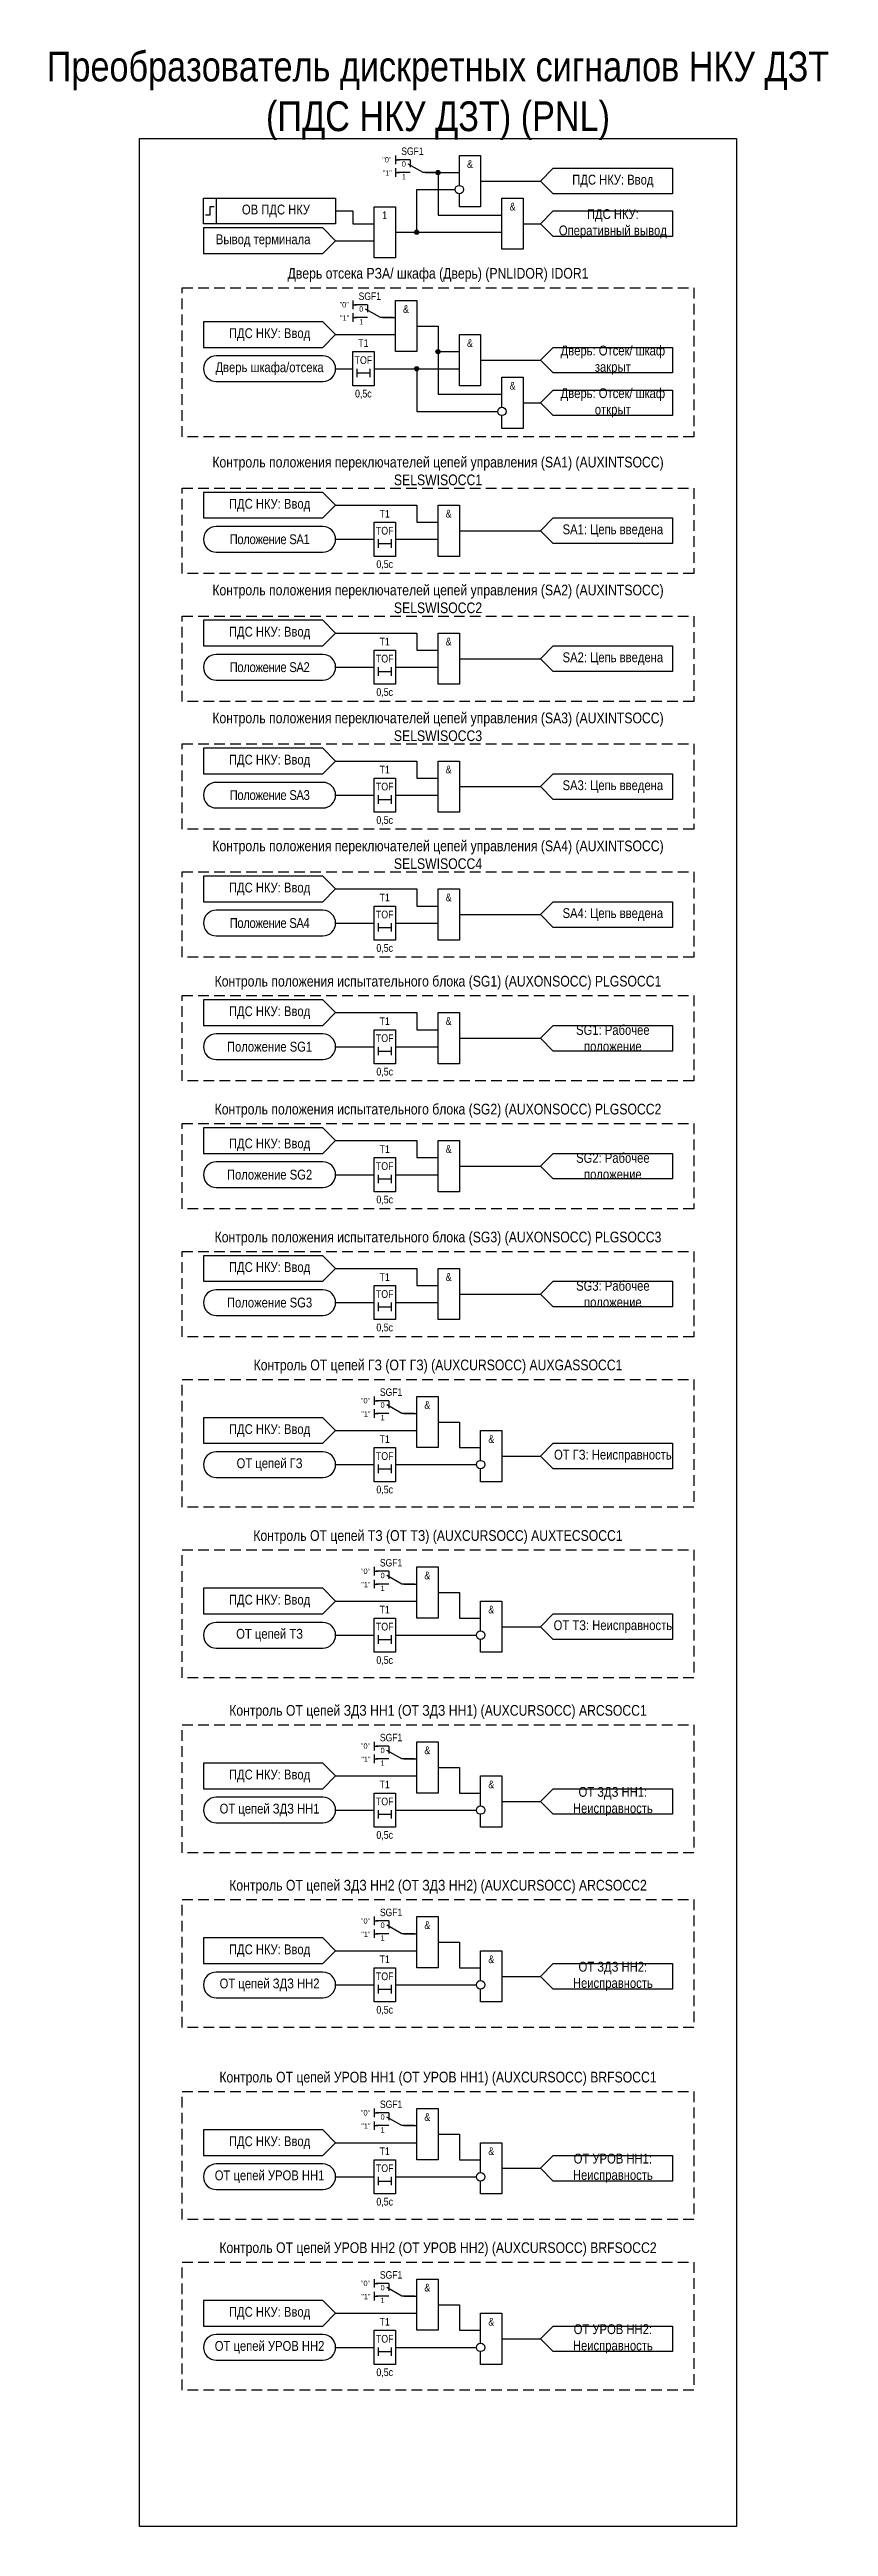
# Model space of a CAD drawing. Header units: millimetres. Extents: x -2609 to 701, y -63 to 764.
# Drawn here: x -2609 to -2426, y 0 to 581 of the extents above; entities that cross this region are included whole.
import ezdxf
from ezdxf.enums import TextEntityAlignment as Align

# ---------------------------------------------------------------- set-up
doc = ezdxf.new("R2010")
doc.units = ezdxf.units.MM
doc.linetypes.add('штриховая2', pattern=[0.375, 0.25, -0.125])
doc.layers.add('Основная', color=7, linetype='Continuous')
doc.styles.add('2.5_Gost_RD', font='ARIALN.TTF', dxfattribs={"height": 2.5})
doc.styles.add('3.5_Gost_RD', font='ARIALN.TTF', dxfattribs={"height": 3.5})
doc.styles.add('Вывод', font='ARIALN.TTF', dxfattribs={"height": 2.5})
doc.styles.add('Компонент', font='ARIALN.TTF', dxfattribs={"height": 3.5})

msp = doc.modelspace()

# ---------------------------------------------------------------- texts
at = {"ltscale": 100, "attachment_point": 5}
for s, insert, char_height, width, style in [('{\\C3;Преобразователь дискретных сигналов НКУ ДЗТ (ПДС НКУ ДЗТ) (PNL)}', (-2518, 570), 7, 192.3731, '3.5_Gost_RD'), ('&', (-2510.5, 554), 1.8, 5, '2.5_Gost_RD'), ('ПДС НКУ: Ввод', (-2477, 550), 2.3, 28, '2.5_Gost_RD'), ('1', (-2530.5, 542), 1.8, 5, '2.5_Gost_RD'), ('&', (-2500.5, 544), 1.8, 5, '2.5_Gost_RD'), ('ПДС НКУ: Оперативный вывод', (-2477, 540), 2.3, 28, '2.5_Gost_RD'), ('&', (-2525.5, 520), 1.8, 5, '2.5_Gost_RD'), ('ПДС НКУ: Ввод', (-2557.5, 514), 2.3, 31, '2.5_Gost_RD'), ('T1', (-2535.5, 512), 1.8, 5, '2.5_Gost_RD'), ('&', (-2510.5, 512), 1.8, 5, '2.5_Gost_RD'), ('Дверь: Отсек/ шкаф закрыт', (-2477, 508), 2.3, 28, '2.5_Gost_RD'), ('Дверь шкафа/отсека', (-2557.5, 506), 2.3, 31, '2.5_Gost_RD'), ('TOF', (-2535.5, 508), 1.8, 5, '2.5_Gost_RD'), ('0,5с', (-2535.5, 500), 1.8, 5, '2.5_Gost_RD'), ('&', (-2500.5, 502), 1.8, 5, '2.5_Gost_RD'), ('Дверь: Отсек/ шкаф открыт', (-2477, 498), 2.3, 28, '2.5_Gost_RD'), ('ПДС НКУ: Ввод', (-2557.5, 474), 2.3, 31, '2.5_Gost_RD'), ('T1', (-2530.5, 472), 1.8, 5, '2.5_Gost_RD'), ('&', (-2515.5, 472), 1.8, 5, '2.5_Gost_RD'), ('{\\T0.95;Положение SA1}', (-2557.5, 466), 2.3, 31, '2.5_Gost_RD'), ('TOF', (-2530.5, 468), 1.8, 5, '2.5_Gost_RD'), ('SA1: Цепь введена', (-2477, 468), 2.3, 28, '2.5_Gost_RD'), ('0,5с', (-2530.5, 460), 1.8, 5, '2.5_Gost_RD'), ('ПДС НКУ: Ввод', (-2557.5, 444), 2.3, 31, '2.5_Gost_RD'), ('T1', (-2530.5, 442), 1.8, 5, '2.5_Gost_RD'), ('&', (-2515.5, 442), 1.8, 5, '2.5_Gost_RD'), ('{\\T0.95;Положение SA2}', (-2557.5, 436), 2.3, 31, '2.5_Gost_RD'), ('TOF', (-2530.5, 438), 1.8, 5, '2.5_Gost_RD'), ('SA2: Цепь введена', (-2477, 438), 2.3, 28, '2.5_Gost_RD'), ('0,5с', (-2530.5, 430), 1.8, 5, '2.5_Gost_RD'), ('ПДС НКУ: Ввод', (-2557.5, 414), 2.3, 31, '2.5_Gost_RD'), ('T1', (-2530.5, 412), 1.8, 5, '2.5_Gost_RD'), ('&', (-2515.5, 412), 1.8, 5, '2.5_Gost_RD'), ('{\\T0.95;Положение SA3}', (-2557.5, 406), 2.3, 31, '2.5_Gost_RD'), ('TOF', (-2530.5, 408), 1.8, 5, '2.5_Gost_RD'), ('SA3: Цепь введена', (-2477, 408), 2.3, 28, '2.5_Gost_RD'), ('0,5с', (-2530.5, 400), 1.8, 5, '2.5_Gost_RD'), ('ПДС НКУ: Ввод', (-2557.5, 384), 2.3, 31, '2.5_Gost_RD'), ('TOF', (-2530.5, 378), 1.8, 5, '2.5_Gost_RD'), ('T1', (-2530.5, 382), 1.8, 5, '2.5_Gost_RD'), ('&', (-2515.5, 382), 1.8, 5, '2.5_Gost_RD'), ('SA4: Цепь введена', (-2477, 378), 2.3, 28, '2.5_Gost_RD'), ('{\\T0.95;Положение SA4}', (-2557.5, 376), 2.3, 31, '2.5_Gost_RD'), ('0,5с', (-2530.5, 370), 1.8, 5, '2.5_Gost_RD'), ('ПДС НКУ: Ввод', (-2557.5, 355), 2.3, 31, '2.5_Gost_RD'), ('TOF', (-2530.5, 349), 1.8, 5, '2.5_Gost_RD'), ('T1', (-2530.5, 353), 1.8, 5, '2.5_Gost_RD'), ('&', (-2515.5, 353), 1.8, 5, '2.5_Gost_RD'), ('SG1: Рабочее положение', (-2477, 349), 2.3, 28, '2.5_Gost_RD'), ('Положение SG1', (-2557.5, 347), 2.3, 31, '2.5_Gost_RD'), ('0,5с', (-2530.5, 341), 1.8, 5, '2.5_Gost_RD'), ('ПДС НКУ: Ввод', (-2557.5, 324), 2.3, 31, '2.5_Gost_RD'), ('TOF', (-2530.5, 319), 1.8, 5, '2.5_Gost_RD'), ('T1', (-2530.5, 323), 1.8, 5, '2.5_Gost_RD'), ('&', (-2515.5, 323), 1.8, 5, '2.5_Gost_RD'), ('SG2: Рабочее положение', (-2477, 319), 2.3, 28, '2.5_Gost_RD'), ('Положение SG2', (-2557.5, 317), 2.3, 31, '2.5_Gost_RD'), ('0,5с', (-2530.5, 311), 1.8, 5, '2.5_Gost_RD'), ('ПДС НКУ: Ввод', (-2557.5, 295), 2.3, 31, '2.5_Gost_RD'), ('T1', (-2530.5, 293), 1.8, 5, '2.5_Gost_RD'), ('&', (-2515.5, 293), 1.8, 5, '2.5_Gost_RD'), ('SG3: Рабочее положение', (-2477, 289), 2.3, 28, '2.5_Gost_RD'), ('Положение SG3', (-2557.5, 287), 2.3, 31, '2.5_Gost_RD'), ('TOF', (-2530.5, 289), 1.8, 5, '2.5_Gost_RD'), ('0,5с', (-2530.5, 281), 1.8, 5, '2.5_Gost_RD'), ('&', (-2520.5, 263), 1.8, 5, '2.5_Gost_RD'), ('ПДС НКУ: Ввод', (-2557.5, 257), 2.3, 31, '2.5_Gost_RD'), ('T1', (-2530.5, 255), 1.8, 5, '2.5_Gost_RD'), ('&', (-2505.5, 255), 1.8, 5, '2.5_Gost_RD'), ('ОТ цепей ГЗ', (-2557.5, 249), 2.3, 31, '2.5_Gost_RD'), ('TOF', (-2530.5, 251), 1.8, 5, '2.5_Gost_RD'), ('ОТ ГЗ: Неисправность', (-2477, 251), 2.3, 28, '2.5_Gost_RD'), ('0,5с', (-2530.5, 243), 1.8, 5, '2.5_Gost_RD'), ('&', (-2520.5, 223), 1.8, 5, '2.5_Gost_RD'), ('ПДС НКУ: Ввод', (-2557.5, 217), 2.3, 31, '2.5_Gost_RD'), ('T1', (-2530.5, 215), 1.8, 5, '2.5_Gost_RD'), ('&', (-2505.5, 215), 1.8, 5, '2.5_Gost_RD'), ('ОТ цепей ТЗ', (-2557.5, 209), 2.3, 31, '2.5_Gost_RD'), ('TOF', (-2530.5, 211), 1.8, 5, '2.5_Gost_RD'), ('ОТ ТЗ: Неисправность', (-2477, 211), 2.3, 28, '2.5_Gost_RD'), ('0,5с', (-2530.5, 203), 1.8, 5, '2.5_Gost_RD'), ('&', (-2520.5, 182), 1.8, 5, '2.5_Gost_RD'), ('ПДС НКУ: Ввод', (-2557.5, 176), 2.3, 31, '2.5_Gost_RD'), ('T1', (-2530.5, 174), 1.8, 5, '2.5_Gost_RD'), ('&', (-2505.5, 174), 1.8, 5, '2.5_Gost_RD'), ('ОТ цепей ЗДЗ НН1', (-2557.5, 168), 2.3, 31, '2.5_Gost_RD'), ('TOF', (-2530.5, 170), 1.8, 5, '2.5_Gost_RD'), ('ОТ ЗДЗ НН1: Неисправность', (-2477, 170), 2.3, 28, '2.5_Gost_RD'), ('0,5с', (-2530.5, 162), 1.8, 5, '2.5_Gost_RD'), ('&', (-2520.5, 141), 1.8, 5, '2.5_Gost_RD'), ('ПДС НКУ: Ввод', (-2557.5, 135), 2.3, 31, '2.5_Gost_RD'), ('T1', (-2530.5, 133), 1.8, 5, '2.5_Gost_RD'), ('&', (-2505.5, 133), 1.8, 5, '2.5_Gost_RD'), ('ОТ цепей ЗДЗ НН2', (-2557.5, 127), 2.3, 31, '2.5_Gost_RD'), ('TOF', (-2530.5, 129), 1.8, 5, '2.5_Gost_RD'), ('ОТ ЗДЗ НН2: Неисправность', (-2477, 129), 2.3, 28, '2.5_Gost_RD'), ('0,5с', (-2530.5, 121), 1.8, 5, '2.5_Gost_RD'), ('&', (-2520.5, 96), 1.8, 5, '2.5_Gost_RD'), ('ПДС НКУ: Ввод', (-2557.5, 90), 2.3, 31, '2.5_Gost_RD'), ('T1', (-2530.5, 88), 1.8, 5, '2.5_Gost_RD'), ('&', (-2505.5, 88), 1.8, 5, '2.5_Gost_RD'), ('ОТ УРОВ НН1: Неисправность', (-2477, 84), 2.3, 28, '2.5_Gost_RD'), ('ОТ цепей УРОВ НН1', (-2557.5, 82), 2.3, 31, '2.5_Gost_RD'), ('TOF', (-2530.5, 84), 1.8, 5, '2.5_Gost_RD'), ('0,5с', (-2530.5, 76), 1.8, 5, '2.5_Gost_RD'), ('&', (-2520.5, 56), 1.8, 5, '2.5_Gost_RD'), ('ПДС НКУ: Ввод', (-2557.5, 50), 2.3, 31, '2.5_Gost_RD'), ('T1', (-2530.5, 48), 1.8, 5, '2.5_Gost_RD'), ('&', (-2505.5, 48), 1.8, 5, '2.5_Gost_RD'), ('ОТ УРОВ НН2: Неисправность', (-2477, 44), 2.3, 28, '2.5_Gost_RD'), ('ОТ цепей УРОВ НН2', (-2557.5, 42), 2.3, 31, '2.5_Gost_RD'), ('TOF', (-2530.5, 44), 1.8, 5, '2.5_Gost_RD'), ('0,5с', (-2530.5, 36), 1.8, 5, '2.5_Gost_RD')]:
    msp.add_mtext(s, dxfattribs=dict(at, insert=insert, char_height=char_height, width=width, style=style))
at = {"ltscale": 100, "char_height": 1.25, "attachment_point": 1, "style": '3.5_Gost_RD'}
for insert in [(-2531, 552.5), (-2541, 518.5), (-2536, 261.5), (-2536, 221.5), (-2536, 180.5), (-2536, 139.5), (-2536, 94.5), (-2536, 54.5)]:
    msp.add_mtext_dynamic_manual_height_columns('"1"', width=2, gutter_width=17.5, heights=[0], dxfattribs=dict(at, insert=insert))
at = {"color": 0, "ltscale": 100, "char_height": 2.3, "width": 28, "attachment_point": 5, "style": '2.5_Gost_RD'}
for s, insert in [('{\\C256;ОВ ПДС НКУ}', (-2556, 543)), ('{\\C256;Вывод терминала}', (-2559, 536))]:
    msp.add_mtext(s, dxfattribs=dict(at, insert=insert))
at = {"color": 30, "ltscale": 100, "char_height": 2.5, "width": 120, "attachment_point": 5, "style": '3.5_Gost_RD'}
for s, insert in [('Дверь отсека РЗА/ шкафа (Дверь) (PNLIDOR) {\\C6;IDOR1}', (-2518, 528)), ('Контроль положения переключателей цепей управления (SA1) (AUXINTSOCC) {\\C6;SELSWISOCC1}', (-2518, 482)), ('Контроль положения переключателей цепей управления (SA2) (AUXINTSOCC) {\\C6;SELSWISOCC2}', (-2518, 452)), ('Контроль положения переключателей цепей управления (SA3) (AUXINTSOCC) {\\C6;SELSWISOCC3}', (-2518, 422)), ('Контроль положения переключателей цепей управления (SA4) (AUXINTSOCC) {\\C6;SELSWISOCC4}', (-2518, 392)), ('Контроль положения испытательного блока (SG1) (AUXONSOCC) {\\C6;PLGSOCC1}', (-2518, 362)), ('Контроль положения испытательного блока (SG2) (AUXONSOCC) {\\C6;PLGSOCC2}', (-2518, 332)), ('Контроль положения испытательного блока (SG3) (AUXONSOCC) {\\C6;PLGSOCC3}', (-2518, 302)), ('Контроль ОТ цепей ГЗ (ОТ ГЗ) (AUXCURSOCC) {\\C6;AUXGASSOCC1}', (-2518, 272)), ('Контроль ОТ цепей ТЗ (ОТ ТЗ) (AUXCURSOCC) {\\C6;AUXTECSOCC1}', (-2518, 232)), ('Контроль ОТ цепей ЗДЗ НН1 (ОТ ЗДЗ НН1) (AUXCURSOCC) {\\C6;ARCSOCC1}', (-2518, 191)), ('Контроль ОТ цепей ЗДЗ НН2 (ОТ ЗДЗ НН2) (AUXCURSOCC) {\\C6;ARCSOCC2}', (-2518, 150)), ('Контроль ОТ цепей УРОВ НН1 (ОТ УРОВ НН1) (AUXCURSOCC) {\\C6;BRFSOCC1}', (-2518, 105)), ('Контроль ОТ цепей УРОВ НН2 (ОТ УРОВ НН2) (AUXCURSOCC) {\\C6;BRFSOCC2}', (-2518, 65))]:
    msp.add_mtext(s, dxfattribs=dict(at, insert=insert))

# ---------------------------------------------------------------- blocks, each defined once
blk = doc.blocks.new('*U958')
at = {"layer": 'Основная', "color": 0}
blk.add_line((0, 0), (7, 4), dxfattribs=at)
at = {"layer": 'Основная', "ltscale": 0.35}
blk.add_line((6, 6), (6, 2.5), dxfattribs=at)
blk = doc.blocks.new('*U985')
at = {"layer": 'Основная', "color": 0}
for p, q in [((-3, 6), (-9, 6)), ((-3, 0), (-9, 0)), ((9, 0), (3, 0))]:
    blk.add_line(p, q, dxfattribs=at)
at = {"layer": 'Основная', "ltscale": 0.25, "xscale": -1}
blk.add_blockref('*U958', (3, 0), dxfattribs=at)
at = {"layer": 'Основная'}
for tag, height, style, p in [('ОУ', 3.5, 'Компонент', (-2, 10)), ('В1', 2.5, 'Вывод', (-14, 6)), ('В2', 2.5, 'Вывод', (-6, 4)), ('В3', 2.5, 'Вывод', (-6, -2))]:
    blk.add_attdef(tag, text='', height=height, dxfattribs=dict(at, style=style)).set_placement(p, align=Align.MIDDLE_CENTER)
blk = doc.blocks.new('Точка')
at = {"ltscale": 100}
h = blk.add_hatch(color=256, dxfattribs=at)
h.dxf.hatch_style = 1
edge = h.paths.add_edge_path()
edge.add_arc((0, 0), 0.5, 0, 360)
blk.add_circle((0, 0), 0.5, dxfattribs=at)

# ---------------------------------------------------------------- linework, layer by layer
at = {"ltscale": 100}
for p, q in [((-2528, 556), (-2528, 554)), ((-2528, 555), (-2527, 555)), ((-2528, 553), (-2528, 551)), ((-2528, 552), (-2527, 552)), ((-2533, 540), (-2533, 540)), ((-2538, 522), (-2538, 520)), ((-2538, 521), (-2537, 521)), ((-2538, 519), (-2538, 517)), ((-2538, 518), (-2537, 518)), ((-2533, 265), (-2533, 263)), ((-2533, 264), (-2532, 264)), ((-2533, 262), (-2533, 260)), ((-2533, 261), (-2532, 261)), ((-2533, 225), (-2533, 223)), ((-2533, 224), (-2532, 224)), ((-2533, 222), (-2533, 220)), ((-2533, 221), (-2532, 221)), ((-2533, 184), (-2533, 182)), ((-2533, 183), (-2532, 183)), ((-2533, 181), (-2533, 179)), ((-2533, 180), (-2532, 180)), ((-2533, 143), (-2533, 141)), ((-2533, 142), (-2532, 142)), ((-2533, 140), (-2533, 138)), ((-2533, 139), (-2532, 139)), ((-2533, 98), (-2533, 96)), ((-2533, 97), (-2532, 97)), ((-2533, 95), (-2533, 93)), ((-2533, 94), (-2532, 94)), ((-2533, 58), (-2533, 56)), ((-2533, 57), (-2532, 57)), ((-2533, 55), (-2533, 53)), ((-2533, 54), (-2532, 54))]:
    msp.add_line(p, q, dxfattribs=at)
at = {"color": 3, "ltscale": 100}
msp.add_lwpolyline([(-2588, 560), (-2448, 560), (-2448, 0), (-2588, 0)], close=True, dxfattribs=at)
at = {"ltscale": 100}
for points in [[(-2521, 552), (-2513, 552)], [(-2521, 552), (-2518, 552), (-2518, 542), (-2503, 542)], [(-2513, 549), (-2513, 556), (-2508, 556), (-2508, 544), (-2513, 544), (-2513, 547)], [(-2494, 550), (-2491, 553), (-2463, 553), (-2463, 547), (-2491, 547), (-2494, 550)], [(-2528, 538), (-2523, 538), (-2523, 548), (-2514, 548)], [(-2508, 550), (-2494, 550)], [(-2542, 543), (-2538, 543), (-2538, 540), (-2533, 540)], [(-2494, 540), (-2491, 543), (-2463, 543), (-2463, 537), (-2491, 537), (-2494, 540)], [(-2542, 536), (-2533, 536)], [(-2528, 538), (-2503, 538)], [(-2498, 540), (-2494, 540)], [(-2531, 518), (-2528, 518)], [(-2531, 518), (-2528, 518)], [(-2542, 514), (-2528, 514)], [(-2523, 516), (-2518, 516), (-2518, 500), (-2503, 500)], [(-2523, 516), (-2518, 516), (-2518, 510), (-2513, 510)], [(-2542, 506), (-2538, 506)], [(-2537, 506), (-2537, 504)], [(-2534, 506), (-2534, 504)], [(-2533, 506), (-2513, 506)], [(-2533, 506), (-2523, 506), (-2523, 496), (-2504, 496)], [(-2508, 508), (-2494, 508)], [(-2494, 508), (-2491, 511), (-2463, 511), (-2463, 505), (-2491, 505), (-2494, 508)], [(-2537, 505), (-2534, 505)], [(-2503, 497), (-2503, 504), (-2498, 504), (-2498, 492), (-2503, 492), (-2503, 495)], [(-2494, 498), (-2491, 501), (-2463, 501), (-2463, 495), (-2491, 495), (-2494, 498)], [(-2498, 498), (-2494, 498)], [(-2542, 474), (-2523, 474), (-2523, 470), (-2518, 470)], [(-2494, 468), (-2491, 471), (-2463, 471), (-2463, 465), (-2491, 465), (-2494, 468)], [(-2542, 466), (-2533, 466)], [(-2532, 466), (-2532, 464)], [(-2532, 465), (-2529, 465)], [(-2529, 466), (-2529, 464)], [(-2528, 466), (-2518, 466)], [(-2513, 468), (-2494, 468)], [(-2542, 444), (-2523, 444), (-2523, 440), (-2518, 440)], [(-2542, 436), (-2533, 436)], [(-2532, 436), (-2532, 434)], [(-2529, 436), (-2529, 434)], [(-2528, 436), (-2518, 436)], [(-2513, 438), (-2494, 438)], [(-2494, 438), (-2491, 441), (-2463, 441), (-2463, 435), (-2491, 435), (-2494, 438)], [(-2532, 435), (-2529, 435)], [(-2542, 414), (-2523, 414), (-2523, 410), (-2518, 410)], [(-2513, 408), (-2494, 408)], [(-2494, 408), (-2491, 411), (-2463, 411), (-2463, 405), (-2491, 405), (-2494, 408)], [(-2542, 406), (-2533, 406)], [(-2532, 406), (-2532, 404)], [(-2532, 405), (-2529, 405)], [(-2529, 406), (-2529, 404)], [(-2528, 406), (-2518, 406)], [(-2542, 384), (-2523, 384), (-2523, 380), (-2518, 380)], [(-2513, 378), (-2494, 378)], [(-2494, 378), (-2491, 381), (-2463, 381), (-2463, 375), (-2491, 375), (-2494, 378)], [(-2542, 376), (-2533, 376)], [(-2532, 376), (-2532, 374)], [(-2532, 375), (-2529, 375)], [(-2529, 376), (-2529, 374)], [(-2528, 376), (-2518, 376)], [(-2542, 355), (-2523, 355), (-2523, 351), (-2518, 351)], [(-2513, 349), (-2494, 349)], [(-2494, 349), (-2491, 352), (-2463, 352), (-2463, 346), (-2491, 346), (-2494, 349)], [(-2542, 347), (-2533, 347)], [(-2532, 347), (-2532, 345)], [(-2532, 346), (-2529, 346)], [(-2529, 347), (-2529, 345)], [(-2528, 347), (-2518, 347)], [(-2542, 325), (-2523, 325), (-2523, 321), (-2518, 321)], [(-2494, 319), (-2491, 322), (-2463, 322), (-2463, 316), (-2491, 316), (-2494, 319)], [(-2542, 317), (-2533, 317)], [(-2532, 317), (-2532, 315)], [(-2532, 316), (-2529, 316)], [(-2529, 317), (-2529, 315)], [(-2528, 317), (-2518, 317)], [(-2513, 319), (-2494, 319)], [(-2542, 295), (-2523, 295), (-2523, 291), (-2518, 291)], [(-2494, 289), (-2491, 292), (-2463, 292), (-2463, 286), (-2491, 286), (-2494, 289)], [(-2542, 287), (-2533, 287)], [(-2532, 287), (-2532, 285)], [(-2532, 286), (-2529, 286)], [(-2529, 287), (-2529, 285)], [(-2528, 287), (-2518, 287)], [(-2513, 289), (-2494, 289)], [(-2542, 257), (-2523, 257)], [(-2526, 261), (-2523, 261)], [(-2526, 261), (-2523, 261)], [(-2518, 259), (-2513, 259), (-2513, 253), (-2508, 253)], [(-2508, 250), (-2508, 257), (-2503, 257), (-2503, 245), (-2508, 245), (-2508, 248)], [(-2503, 251), (-2494, 251)], [(-2494, 251), (-2491, 254), (-2463, 254), (-2463, 248), (-2491, 248), (-2494, 251)], [(-2542, 249), (-2533, 249)], [(-2532, 249), (-2532, 247)], [(-2532, 248), (-2529, 248)], [(-2529, 249), (-2529, 247)], [(-2528, 249), (-2509, 249)], [(-2526, 221), (-2523, 221)], [(-2526, 221), (-2523, 221)], [(-2542, 217), (-2523, 217)], [(-2518, 219), (-2513, 219), (-2513, 213), (-2508, 213)], [(-2508, 210), (-2508, 217), (-2503, 217), (-2503, 205), (-2508, 205), (-2508, 208)], [(-2503, 211), (-2494, 211)], [(-2494, 211), (-2491, 214), (-2463, 214), (-2463, 208), (-2491, 208), (-2494, 211)], [(-2542, 209), (-2533, 209)], [(-2532, 209), (-2532, 207)], [(-2532, 208), (-2529, 208)], [(-2529, 209), (-2529, 207)], [(-2528, 209), (-2509, 209)], [(-2542, 176), (-2523, 176)], [(-2526, 180), (-2523, 180)], [(-2526, 180), (-2523, 180)], [(-2518, 178), (-2513, 178), (-2513, 172), (-2508, 172)], [(-2508, 169), (-2508, 176), (-2503, 176), (-2503, 164), (-2508, 164), (-2508, 167)], [(-2503, 170), (-2494, 170)], [(-2494, 170), (-2491, 173), (-2463, 173), (-2463, 167), (-2491, 167), (-2494, 170)], [(-2542, 168), (-2533, 168)], [(-2532, 168), (-2532, 166)], [(-2532, 167), (-2529, 167)], [(-2529, 168), (-2529, 166)], [(-2528, 168), (-2509, 168)], [(-2542, 135), (-2523, 135)], [(-2526, 139), (-2523, 139)], [(-2526, 139), (-2523, 139)], [(-2518, 137), (-2513, 137), (-2513, 131), (-2508, 131)], [(-2508, 128), (-2508, 135), (-2503, 135), (-2503, 123), (-2508, 123), (-2508, 126)], [(-2503, 129), (-2494, 129)], [(-2494, 129), (-2491, 132), (-2463, 132), (-2463, 126), (-2491, 126), (-2494, 129)], [(-2542, 127), (-2533, 127)], [(-2532, 127), (-2532, 125)], [(-2532, 126), (-2529, 126)], [(-2529, 127), (-2529, 125)], [(-2528, 127), (-2509, 127)], [(-2526, 94), (-2523, 94)], [(-2526, 94), (-2523, 94)], [(-2542, 90), (-2523, 90)], [(-2518, 92), (-2513, 92), (-2513, 86), (-2508, 86)], [(-2508, 83), (-2508, 90), (-2503, 90), (-2503, 78), (-2508, 78), (-2508, 81)], [(-2542, 82), (-2533, 82)], [(-2532, 82), (-2532, 80)], [(-2529, 82), (-2529, 80)], [(-2528, 82), (-2509, 82)], [(-2503, 84), (-2494, 84)], [(-2494, 84), (-2491, 87), (-2463, 87), (-2463, 81), (-2491, 81), (-2494, 84)], [(-2532, 81), (-2529, 81)], [(-2526, 54), (-2523, 54)], [(-2526, 54), (-2523, 54)], [(-2542, 50), (-2523, 50)], [(-2518, 52), (-2513, 52), (-2513, 46), (-2508, 46)], [(-2508, 43), (-2508, 50), (-2503, 50), (-2503, 38), (-2508, 38), (-2508, 41)], [(-2494, 44), (-2491, 47), (-2463, 47), (-2463, 41), (-2491, 41), (-2494, 44)], [(-2542, 42), (-2533, 42)], [(-2532, 42), (-2532, 40)], [(-2532, 41), (-2529, 41)], [(-2529, 42), (-2529, 40)], [(-2528, 42), (-2509, 42)], [(-2503, 44), (-2494, 44)]]:
    msp.add_lwpolyline(points, dxfattribs=at)
for points in [[(-2573, 546), (-2542, 546), (-2542, 540), (-2573, 540)], [(-2573, 546), (-2570, 546), (-2570, 540), (-2573, 540)], [(-2503, 546), (-2498, 546), (-2498, 534), (-2503, 534)], [(-2533, 544), (-2528, 544), (-2528, 532), (-2533, 532)], [(-2573, 539), (-2573, 533), (-2545, 533), (-2542, 536), (-2545, 539)], [(-2573, 517), (-2573, 511), (-2545, 511), (-2542, 514), (-2545, 517)], [(-2528, 522), (-2523, 522), (-2523, 510), (-2528, 510)], [(-2513, 514), (-2508, 514), (-2508, 502), (-2513, 502)], [(-2538, 510), (-2533, 510), (-2533, 502), (-2538, 502)], [(-2573, 477), (-2573, 471), (-2545, 471), (-2542, 474), (-2545, 477)], [(-2518, 474), (-2513, 474), (-2513, 462), (-2518, 462)], [(-2533, 470), (-2528, 470), (-2528, 462), (-2533, 462)], [(-2573, 447), (-2573, 441), (-2545, 441), (-2542, 444), (-2545, 447)], [(-2518, 444), (-2513, 444), (-2513, 432), (-2518, 432)], [(-2533, 440), (-2528, 440), (-2528, 432), (-2533, 432)], [(-2573, 417), (-2573, 411), (-2545, 411), (-2542, 414), (-2545, 417)], [(-2518, 414), (-2513, 414), (-2513, 402), (-2518, 402)], [(-2533, 410), (-2528, 410), (-2528, 402), (-2533, 402)], [(-2573, 387), (-2573, 381), (-2545, 381), (-2542, 384), (-2545, 387)], [(-2518, 384), (-2513, 384), (-2513, 372), (-2518, 372)], [(-2533, 380), (-2528, 380), (-2528, 372), (-2533, 372)], [(-2573, 358), (-2573, 352), (-2545, 352), (-2542, 355), (-2545, 358)], [(-2518, 355), (-2513, 355), (-2513, 343), (-2518, 343)], [(-2533, 351), (-2528, 351), (-2528, 343), (-2533, 343)], [(-2573, 328), (-2573, 322), (-2545, 322), (-2542, 325), (-2545, 328)], [(-2533, 321), (-2528, 321), (-2528, 313), (-2533, 313)], [(-2518, 325), (-2513, 325), (-2513, 313), (-2518, 313)], [(-2573, 298), (-2573, 292), (-2545, 292), (-2542, 295), (-2545, 298)], [(-2533, 291), (-2528, 291), (-2528, 283), (-2533, 283)], [(-2518, 295), (-2513, 295), (-2513, 283), (-2518, 283)], [(-2523, 265), (-2518, 265), (-2518, 253), (-2523, 253)], [(-2573, 260), (-2573, 254), (-2545, 254), (-2542, 257), (-2545, 260)], [(-2533, 253), (-2528, 253), (-2528, 245), (-2533, 245)], [(-2523, 225), (-2518, 225), (-2518, 213), (-2523, 213)], [(-2573, 220), (-2573, 214), (-2545, 214), (-2542, 217), (-2545, 220)], [(-2533, 213), (-2528, 213), (-2528, 205), (-2533, 205)], [(-2523, 184), (-2518, 184), (-2518, 172), (-2523, 172)], [(-2573, 179), (-2573, 173), (-2545, 173), (-2542, 176), (-2545, 179)], [(-2533, 172), (-2528, 172), (-2528, 164), (-2533, 164)], [(-2523, 143), (-2518, 143), (-2518, 131), (-2523, 131)], [(-2573, 138), (-2573, 132), (-2545, 132), (-2542, 135), (-2545, 138)], [(-2533, 131), (-2528, 131), (-2528, 123), (-2533, 123)], [(-2573, 93), (-2573, 87), (-2545, 87), (-2542, 90), (-2545, 93)], [(-2523, 98), (-2518, 98), (-2518, 86), (-2523, 86)], [(-2533, 86), (-2528, 86), (-2528, 78), (-2533, 78)], [(-2573, 53), (-2573, 47), (-2545, 47), (-2542, 50), (-2545, 53)], [(-2523, 58), (-2518, 58), (-2518, 46), (-2523, 46)], [(-2533, 46), (-2528, 46), (-2528, 38), (-2533, 38)]]:
    msp.add_lwpolyline(points, close=True, dxfattribs=at)
at = {"lineweight": 30, "ltscale": 100}
msp.add_lwpolyline([(-2570.5, 544), (-2571.5, 544), (-2571.5, 542), (-2572.5, 542)], dxfattribs=at)
at = {"linetype": 'штриховая2', "ltscale": 10}
for points in [[(-2578, 525), (-2458, 525), (-2458, 490), (-2578, 490)], [(-2578, 478), (-2458, 478), (-2458, 458), (-2578, 458)], [(-2578, 448), (-2458, 448), (-2458, 428), (-2578, 428)], [(-2578, 418), (-2458, 418), (-2458, 398), (-2578, 398)], [(-2578, 388), (-2458, 388), (-2458, 368), (-2578, 368)], [(-2578, 359), (-2458, 359), (-2458, 339), (-2578, 339)], [(-2578, 329), (-2458, 329), (-2458, 309), (-2578, 309)], [(-2578, 299), (-2458, 299), (-2458, 279), (-2578, 279)], [(-2578, 269), (-2458, 269), (-2458, 239), (-2578, 239)], [(-2578, 229), (-2458, 229), (-2458, 199), (-2578, 199)], [(-2578, 188), (-2458, 188), (-2458, 158), (-2578, 158)], [(-2578, 147), (-2458, 147), (-2458, 117), (-2578, 117)], [(-2578, 102), (-2458, 102), (-2458, 72), (-2578, 72)], [(-2578, 62), (-2458, 62), (-2458, 32), (-2578, 32)]]:
    msp.add_lwpolyline(points, close=True, dxfattribs=at)
at = {"ltscale": 100}
for points in [[(-2570, 503), (-2545, 503, 1), (-2545, 509), (-2570, 509, 1)], [(-2570, 463), (-2545, 463, 1), (-2545, 469), (-2570, 469, 1)], [(-2570, 433), (-2545, 433, 1), (-2545, 439), (-2570, 439, 1)], [(-2570, 403), (-2545, 403, 1), (-2545, 409), (-2570, 409, 1)], [(-2570, 373), (-2545, 373, 1), (-2545, 379), (-2570, 379, 1)], [(-2570, 344), (-2545, 344, 1), (-2545, 350), (-2570, 350, 1)], [(-2570, 314), (-2545, 314, 1), (-2545, 320), (-2570, 320, 1)], [(-2570, 284), (-2545, 284, 1), (-2545, 290), (-2570, 290, 1)], [(-2570, 246), (-2545, 246, 1), (-2545, 252), (-2570, 252, 1)], [(-2570, 206), (-2545, 206, 1), (-2545, 212), (-2570, 212, 1)], [(-2570, 165), (-2545, 165, 1), (-2545, 171), (-2570, 171, 1)], [(-2570, 124), (-2545, 124, 1), (-2545, 130), (-2570, 130, 1)], [(-2570, 79), (-2545, 79, 1), (-2545, 85), (-2570, 85, 1)], [(-2570, 39), (-2545, 39, 1), (-2545, 45), (-2570, 45, 1)]]:
    msp.add_lwpolyline(points, format="xyb", close=True, dxfattribs=at)
for centre in [(-2513, 548), (-2503, 496)]:
    msp.add_circle(centre, 1)
for centre in [(-2508, 249), (-2508, 209), (-2508, 168), (-2508, 127), (-2508, 82), (-2508, 42)]:
    msp.add_circle(centre, 1, dxfattribs=at)

# ---------------------------------------------------------------- block references
for p in [(-2518, 552), (-2523, 538), (-2523, 506), (-2518, 510)]:
    msp.add_blockref('Точка', p, dxfattribs=at)
at = {"layer": 'Основная', "ltscale": 0.25, "xscale": 0.5, "yscale": 0.5, "zscale": 0.5}
for p in [(-2523, 552), (-2533, 518), (-2528, 261), (-2528, 221), (-2528, 180), (-2528, 139), (-2528, 94), (-2528, 54)]:
    msp.add_blockref('*U985', p, dxfattribs=at).add_auto_attribs({'ОУ': 'SGF1', 'В1': '"0"', 'В2': '0', 'В3': '1'})

msp.set_redraw_order([(e.dxf.handle, doc.entitydb.next_handle()) for e in msp.query("TEXT MTEXT ATTDEF DIMENSION ARC_DIMENSION")])  # texts and dimensions are drawn at this point

doc.saveas('drawing.dxf')
